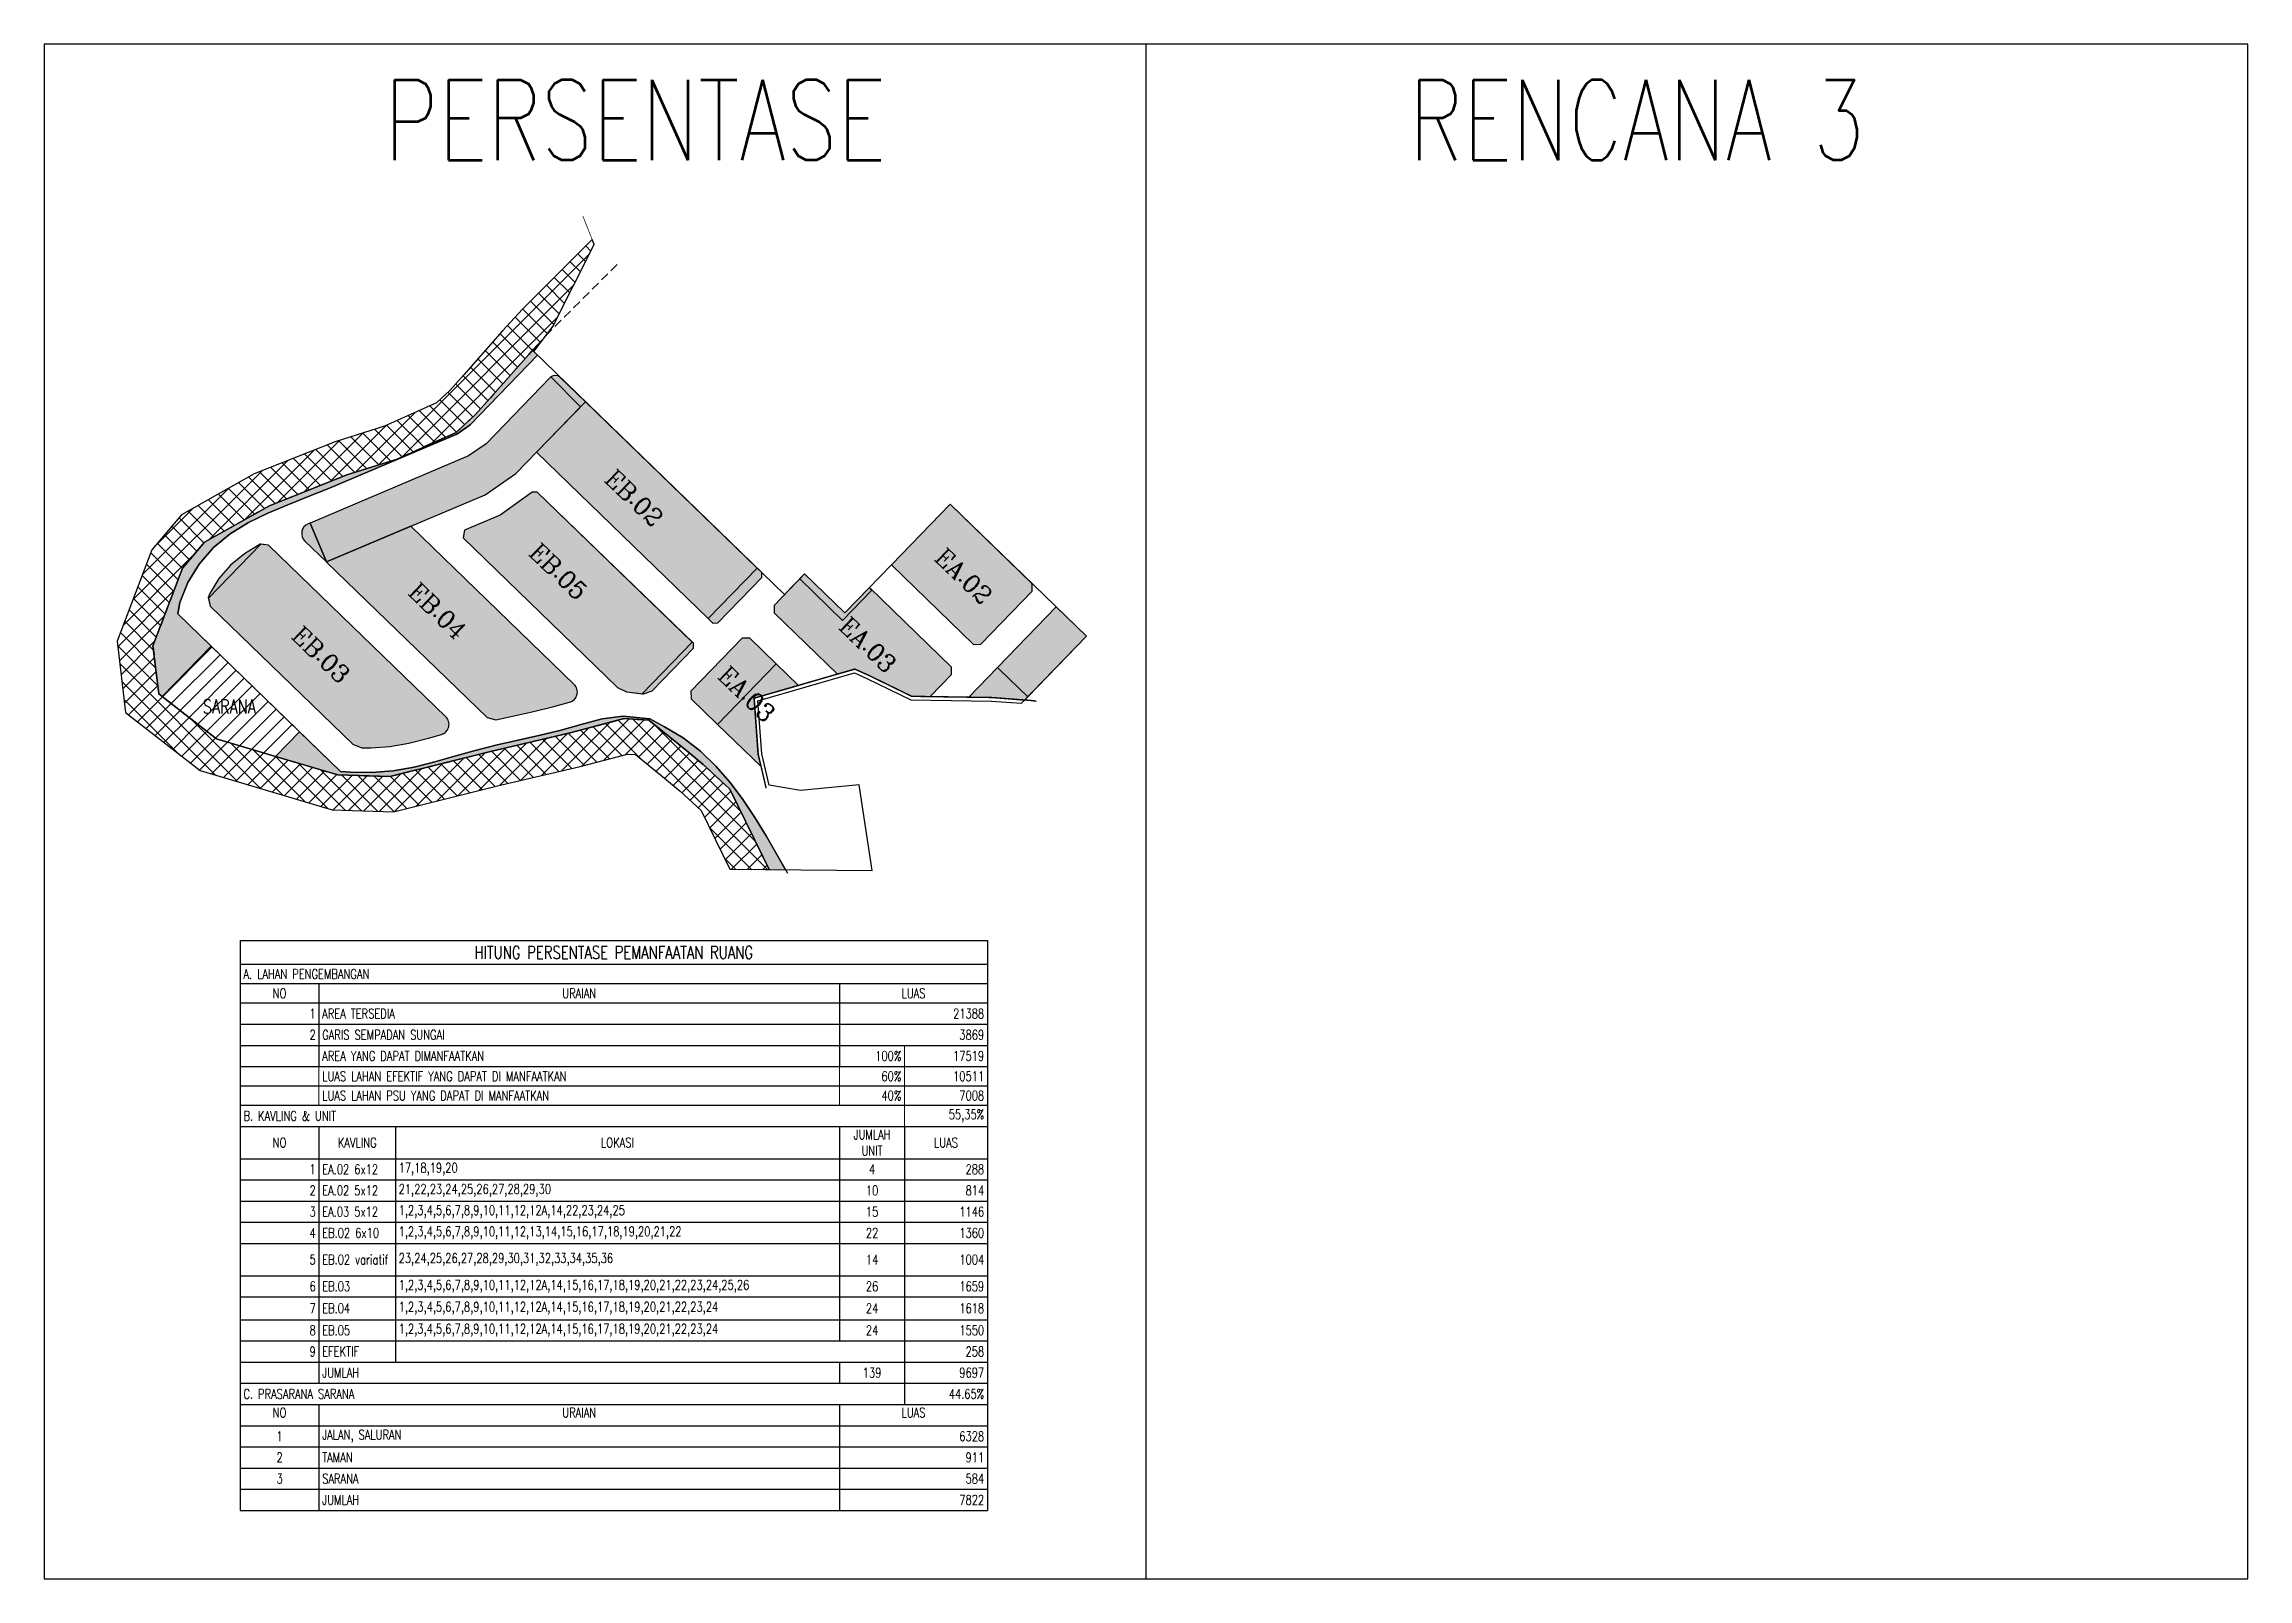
# Model space of a CAD drawing. Header units: metres. Extents: x -1507 to 1965, y -840 to 1491.
# Drawn here: x -1507 to -880, y -840 to -403 of the extents above; entities that cross this region are included whole.
import ezdxf
from ezdxf.enums import TextEntityAlignment as Align

# ---------------------------------------------------------------- set-up
doc = ezdxf.new("R2010")
doc.units = ezdxf.units.M
doc.header["$LTSCALE"] = 10
for name, pattern in [('DASHED', [19.05, 12.7, -6.35]), ('DASHED2', [0.375, 0.25, -0.125]), ('DIVIDE', [1.25, 0.5, -0.25, 0, -0.25, 0, -0.25]), ('HIDDEN', [0.375, 0.25, -0.125])]:
    doc.linetypes.add(name, pattern=pattern)
for name, color, linetype in [('AT-TAG-NOUNIT', 7, 'Continuous'), ('BATAS-AREA TAHAP1', 6, 'DASHED'), ('InnerSoft-TransitionClothoid', 7, 'Continuous'), ('Rincik', 100, 'Continuous'), ('TEXT-NO BLOK-KAVLING', 130, 'Continuous')]:
    doc.layers.add(name, color=color, linetype=linetype)
doc.styles.add('Romanc', font='romanc.shx', dxfattribs={"bigfont": 'bigfont.shx'})
doc.styles.get("Standard").update_dxf_attribs({"font": 'romans.shx', "width": 0.75})

msp = doc.modelspace()

# ---------------------------------------------------------------- texts
at = {"layer": 'AT-TAG-NOUNIT', "color": 5, "width": 0.75}
msp.add_text('SARANA', height=4, dxfattribs=at).set_placement((-1454.589, -591.872), align=Align.MIDDLE_CENTER)
at = {"layer": 'InnerSoft-TransitionClothoid', "color": 5, "width": 0.75}
for s, p in [('PERSENTASE', (-1339.124, -425.035)), ('RENCANA 3', (-1054.12, -425.035))]:
    msp.add_text(s, height=22.7803, dxfattribs=at).set_placement(p, align=Align.MIDDLE_CENTER)
at = {"layer": 'TEXT-NO BLOK-KAVLING', "color": 2, "ltscale": 0.5, "style": 'Romanc'}
for s, p in [('EB.02', (-1339.398, -532.573)), ('EB.05', (-1360.896, -553.488)), ('EA.02', (-1245.636, -554.802)), ('EA.02', (-1245.636, -554.802)), ('EB.04', (-1395.292, -564.732)), ('EB.03', (-1428.483, -577.142)), ('EA.03', (-1272.897, -574.343)), ('EA.03', (-1307.321, -588.343))]:
    msp.add_text(s, height=5, rotation=315.94, dxfattribs=at).set_placement(p, align=Align.MIDDLE_CENTER)

# ---------------------------------------------------------------- blocks, each defined once
blk = doc.blocks.new('*T8')
at = {"layer": 'Defpoints', "color": 8, "linetype": 'ByBlock', "lineweight": 0, "transparency": 16777216}
for p, q in [((189.04, -29.79), (189.04, -52.85)), ((22.41, -35.82), (22.41, -46.83)), ((170.55, -35.82), (170.55, -46.83))]:
    blk.add_line(p, q, dxfattribs=at)
at = {"layer": 'InnerSoft-TransitionClothoid', "color": 0, "linetype": 'ByBlock', "lineweight": -2, "transparency": 16777216}
for p, q in [((0, 0), (212.62, 0)), ((0, 0), (0, -35.82)), ((212.62, 0), (212.62, -17.73)), ((0, -6.73), (212.62, -6.73)), ((0, -12.23), (212.62, -12.23)), ((22.41, -12.23), (22.41, -35.82)), ((170.55, -12.23), (170.55, -17.73)), ((0, -17.73), (170.55, -17.73)), ((0, -23.76), (170.55, -23.76)), ((0, -29.79), (170.55, -29.79)), ((189.04, -29.79), (212.62, -29.79)), ((189.04, -35.82), (212.62, -35.82)), ((0, -52.85), (0, -162.08)), ((22.41, -52.85), (22.41, -125.91)), ((44.17, -52.85), (44.17, -119.88)), ((170.55, -52.85), (170.55, -113.86)), ((189.04, -52.85), (189.04, -131.94)), ((212.62, -52.85), (212.62, -162.08)), ((0, -62.03), (212.62, -62.03)), ((0, -68.06), (212.62, -68.06)), ((0, -74.08), (212.62, -74.08)), ((0, -80.11), (212.62, -80.11)), ((0, -86.14), (212.62, -86.14)), ((0, -95.31), (212.62, -95.31)), ((0, -101.34), (212.62, -101.34)), ((0, -107.83), (212.62, -107.83)), ((0, -113.86), (212.62, -113.86)), ((0, -119.88), (212.62, -119.88)), ((170.55, -119.88), (170.55, -125.91)), ((0, -125.91), (212.62, -125.91)), ((0, -131.94), (212.62, -131.94)), ((22.41, -131.94), (22.41, -162.08)), ((170.55, -131.94), (170.55, -162.08)), ((0, -137.97), (212.62, -137.97)), ((0, -144), (212.62, -144)), ((0, -150.02), (212.62, -150.02)), ((0, -156.05), (212.62, -156.05)), ((0, -162.08), (212.62, -162.08))]:
    blk.add_line(p, q, dxfattribs=at)
at = {"layer": 'InnerSoft-TransitionClothoid', "color": 0, "lineweight": -2, "transparency": 16777216}
for p, q in [((170.55, -17.73), (212.62, -17.73)), ((170.55, -17.73), (170.55, -35.82)), ((212.62, -17.73), (212.62, -52.85)), ((170.55, -23.76), (212.62, -23.76)), ((170.55, -29.79), (189.04, -29.79)), ((0, -35.82), (189.04, -35.82)), ((0, -35.82), (0, -52.85)), ((0, -41.32), (212.62, -41.32)), ((0, -46.83), (212.62, -46.83)), ((0, -52.85), (212.62, -52.85))]:
    blk.add_line(p, q, dxfattribs=at)
at = {"layer": 'InnerSoft-TransitionClothoid', "color": 3, "transparency": 16777216}
for s, insert, char_height, width, attachment_point in [('HITUNG PERSENTASE PEMANFAATAN RUANG', (106.31, -3.36), 3.6692, 210.7808, 5), ('A. LAHAN PENGEMBANGAN', (0.92, -9.48), 2.7519, 210.7808, 4), ('NO', (11.2, -14.98), 2.752, 20.5742, 5), ('URAIAN', (96.48, -14.98), 2.752, 146.3088, 5), ('LUAS', (191.58, -14.98), 2.752, 40.2286, 5), ('1', (21.49, -20.75), 2.75, 20.5742, 6), ('AREA TERSEDIA', (23.33, -20.75), 2.7519, 146.3088, 4), ('2', (21.49, -26.78), 2.75, 20.5742, 6), ('GARIS SEMPADAN SUNGAI', (23.33, -26.78), 2.7519, 146.3088, 4), ('AREA YANG DAPAT DIMANFAATKAN', (23.33, -32.8), 2.7519, 146.3088, 4), ('LUAS LAHAN EFEKTIF YANG DAPAT DI MANFAATKAN', (23.33, -38.57), 2.7519, 146.3088, 4), ('100%', (188.12, -32.8), 2.752, 16.6511, 6), ('LUAS LAHAN PSU YANG DAPAT DI MANFAATKAN', (23.33, -44.07), 2.7519, 146.3088, 4), ('B. KAVLING & UNIT', (0.92, -49.84), 2.7519, 187.2033, 4), ('NO', (11.2, -57.44), 2.752, 20.5742, 5), ('KAVLING', (33.29, -57.44), 2.752, 19.9247, 5), ('LOKASI', (107.36, -57.44), 2.752, 124.5495, 5), ('JUMLAH UNIT', (179.8, -57.44), 2.7519, 16.6511, 5), ('LUAS', (200.83, -57.44), 2.752, 21.7429, 5), ('1', (21.49, -65.04), 2.75, 20.5742, 6), ('EA.02 6x12', (23.33, -65.04), 2.752, 19.9247, 4), ('17,18,19,20', (45.09, -65.04), 2.7519, 124.5495, 4), ('4', (179.8, -65.04), 2.75, 16.6511, 5), ('2', (21.49, -71.07), 2.75, 20.5742, 6), ('EA.02 5x12', (23.33, -71.07), 2.752, 19.9247, 4), ('21,22,23,24,25,26,27,28,29,30', (45.09, -71.07), 2.7519, 124.5495, 4), ('10', (179.8, -71.07), 2.752, 16.6511, 5), ('3', (21.49, -77.1), 2.75, 20.5742, 6), ('EA.03 5x12', (23.33, -77.1), 2.752, 19.9247, 4), ('1,2,3,4,5,6,7,8,9,10,11,12,12A,14,22,23,24,25', (45.09, -77.1), 2.7519, 124.5495, 4), ('1,2,3,4,5,6,7,8,9,10,11,12,13,14,15,16,17,18,19,20,21,22', (45.09, -83.13), 2.7519, 124.5495, 4), ('15', (179.8, -77.1), 2.752, 16.6511, 5), ('4', (21.49, -83.13), 2.75, 20.5742, 6), ('EB.02 6x10', (23.33, -83.13), 2.752, 19.9247, 4), ('22', (179.8, -83.13), 2.752, 16.6511, 5), ('5', (21.49, -90.73), 2.75, 20.5742, 6), ('EB.02 variatif', (23.33, -90.73), 2.7519, 19.9247, 4), ('23,24,25,26,27,28,29,30,31,32,33,34,35,36', (45.09, -90.73), 2.7519, 124.5495, 4), ('14', (179.8, -90.73), 2.752, 16.6511, 5), ('6', (21.49, -98.33), 2.75, 20.5742, 6), ('EB.03', (23.33, -98.33), 2.752, 19.9247, 4), ('1,2,3,4,5,6,7,8,9,10,11,12,12A,14,15,16,17,18,19,20,21,22,23,24,25,26', (45.09, -98.33), 2.7519, 124.5495, 4), ('26', (179.8, -98.33), 2.752, 16.6511, 5), ('7', (21.49, -104.58), 2.75, 20.5742, 6), ('EB.04', (23.33, -104.58), 2.752, 19.9247, 4), ('1,2,3,4,5,6,7,8,9,10,11,12,12A,14,15,16,17,18,19,20,21,22,23,24', (45.09, -104.58), 2.7519, 124.5495, 4), ('24', (179.8, -104.58), 2.752, 16.6511, 5), ('8', (21.49, -110.84), 2.75, 20.5742, 6), ('EB.05', (23.33, -110.84), 2.752, 19.9247, 4), ('1,2,3,4,5,6,7,8,9,10,11,12,12A,14,15,16,17,18,19,20,21,22,23,24', (45.09, -110.84), 2.7519, 124.5495, 4), ('24', (179.8, -110.84), 2.752, 16.6511, 5), ('9', (21.49, -116.87), 2.75, 20.5742, 6), ('EFEKTIF', (23.33, -116.87), 2.752, 19.9247, 4), ('258', (211.7, -116.87), 2.752, 21.7429, 6), ('JUMLAH', (23.33, -122.9), 2.752, 146.3088, 4), ('9697', (211.7, -122.9), 2.752, 21.7429, 6), ('C. PRASARANA SARANA', (0.92, -128.93), 2.7519, 187.2033, 4), ('NO', (11.2, -132.86), 2.752, 20.5742, 2), ('URAIAN', (96.48, -132.86), 2.752, 146.3088, 2), ('LUAS', (191.58, -132.86), 2.752, 40.2286, 2), ('1', (11.2, -140.98), 2.75, 20.5742, 5), ('JALAN, SALURAN', (23.33, -140.98), 2.7519, 146.3088, 4), ('2', (11.2, -147.01), 2.75, 20.5742, 5), ('TAMAN', (23.33, -147.01), 2.752, 146.3088, 4), ('911', (211.7, -147.01), 2.752, 40.2286, 6), ('3', (11.2, -153.04), 2.75, 20.5742, 5), ('SARANA', (23.33, -153.04), 2.752, 146.3088, 4), ('JUMLAH', (23.33, -159.07), 2.752, 146.3088, 4)]:
    blk.add_mtext(s, dxfattribs=dict(at, insert=insert, char_height=char_height, width=width, attachment_point=attachment_point))
at = {"layer": 'InnerSoft-TransitionClothoid', "color": 0, "transparency": 16777216, "char_height": 2.752}
for s, insert, width, attachment_point in [('21388', (211.7, -20.75), 40.2286, 6), ('3869', (211.7, -26.78), 40.2286, 6), ('60%', (188.12, -38.57), 16.6511, 6), ('17519', (211.7, -32.8), 21.7429, 6), ('10511', (211.7, -38.57), 21.7429, 6), ('40%', (188.12, -44.07), 16.6511, 6), ('7008', (211.7, -44.07), 21.7429, 6), ('55,35%', (211.7, -49.84), 21.7429, 6), ('288', (211.7, -65.04), 21.7429, 6), ('814', (211.7, -71.07), 21.7429, 6), ('1146', (211.7, -77.1), 21.7429, 6), ('1360', (211.7, -83.13), 21.7429, 6), ('1004', (211.7, -90.73), 21.7429, 6), ('1659', (211.7, -98.33), 21.7429, 6), ('1618', (211.7, -104.58), 21.7429, 6), ('1550', (211.7, -110.84), 21.7429, 6), ('139', (179.8, -122.9), 16.6511, 5), ('44.65%', (211.7, -128.93), 21.7429, 6), ('6328', (211.7, -140.98), 40.2286, 6), ('584', (211.7, -153.04), 40.2286, 6), ('7822', (211.7, -159.07), 40.2286, 6)]:
    blk.add_mtext(s, dxfattribs=dict(at, insert=insert, width=width, attachment_point=attachment_point))

# ---------------------------------------------------------------- hatches: boundary and pattern name
at = {"layer": 'InnerSoft-TransitionClothoid'}
h = msp.add_hatch(dxfattribs=at)
h.set_pattern_fill('ANSI37', color=256)
h.paths.add_polyline_path([(-1377.545, -614.281), (-1354.791, -608.96), (-1341.3, -605.405), (-1338.999, -605.541), (-1330.782, -612.229), (-1326.349, -615.924), (-1320.338, -621.486), (-1312.155, -638.177), (-1300.967, -638.282), (-1312.179, -615.411), (-1319.748, -608.409), (-1324.424, -604.51), (-1335.19, -595.747), (-1342.306, -595.329), (-1357.204, -599.254), (-1379.896, -604.561), (-1408.945, -611.825), (-1423.698, -611.326), (-1441.416, -606.067), (-1458.238, -601.074), (-1473.672, -589.068), (-1474.682, -588.282), (-1476.323, -574.583), (-1467.878, -552.495), (-1461.701, -545.161), (-1443.187, -534.788), (-1421.112, -526.001), (-1406.877, -521.498), (-1390.09, -513.932), (-1384.757, -509.02), (-1380.397, -504.197), (-1369.379, -491.733), (-1368.05, -490.27), (-1364.443, -486.302), (-1362.55, -483.804), (-1350.774, -460.489), (-1351.341, -459.062), (-1371.145, -478.808), (-1376.826, -485.059), (-1387.853, -497.532), (-1391.868, -501.974), (-1395.674, -505.48), (-1410.452, -512.14), (-1424.473, -516.576), (-1447.498, -525.741), (-1468.177, -537.326), (-1476.615, -547.345), (-1486.545, -573.32), (-1484.114, -593.614), (-1462.89, -610.124), (-1425.316, -621.277), (-1407.88, -621.866)])
h = msp.add_hatch(dxfattribs=at)
h.set_pattern_fill('GRASS', color=3, scale=0.06)
h.paths.add_polyline_path([(-1301.827, -628.636), (-1305.027, -623.421), (-1308.435, -618.347), (-1312.12, -613.46), (-1316.149, -608.818), (-1320.569, -604.536), (-1325.418, -600.758), (-1330.737, -597.625), (-1334.911, -595.379), (-1342.484, -594.605), (-1348.502, -595.395), (-1354.52, -597.011), (-1360.516, -598.679), (-1366.484, -600.126), (-1372.428, -601.462), (-1378.355, -602.808), (-1384.269, -604.286), (-1390.178, -605.948), (-1396.096, -607.627), (-1402.038, -609.109), (-1408.019, -610.185), (-1414.052, -610.673), (-1420.134, -610.588), (-1422.955, -610.324), (-1434.615, -599.039), (-1441.416, -606.067), (-1423.698, -611.326), (-1408.945, -611.825), (-1379.896, -604.561), (-1357.204, -599.254), (-1342.306, -595.329), (-1335.19, -595.747), (-1324.424, -604.51), (-1319.748, -608.409), (-1312.179, -615.411), (-1300.967, -638.282), (-1296.319, -638.325), (-1298.766, -633.944)])
h.paths.add_polyline_path([(-1459.766, -574.699), (-1469.269, -565.501), (-1468.646, -562.303), (-1466.421, -556.589), (-1463.199, -551.345), (-1459.125, -546.69), (-1454.382, -542.724), (-1449.153, -539.523), (-1443.626, -536.901), (-1437.988, -534.513), (-1432.321, -532.209), (-1426.595, -529.962), (-1389.896, -514.443), (-1386.057, -511.764), (-1366.894, -491.963), (-1367.954, -490.937), (-1367.922, -490.894, -0.0943922), (-1368.05, -490.27), (-1369.379, -491.733), (-1380.397, -504.197), (-1384.757, -509.02), (-1390.09, -513.932), (-1406.877, -521.498), (-1421.112, -526.001), (-1443.187, -534.788), (-1461.701, -545.161), (-1467.878, -552.495), (-1476.323, -574.583), (-1474.682, -588.282), (-1473.672, -589.068)])
h.paths.add_polyline_path([(-1431.623, -539.688), (-1432.18, -539.924, 0.5374021), (-1433.098, -544.843), (-1426.987, -550.757), (-1426.949, -550.741)], flags=17)
h.paths.add_polyline_path([(-1322.536, -575.305), (-1322.559, -573.891), (-1322.918, -573.544), (-1337.14, -588.238), (-1336.772, -588.286), (-1334.241, -587.4)])
h.paths.add_polyline_path([(-1303.063, -555.185), (-1303.086, -553.771), (-1304.405, -552.495), (-1318.314, -566.867), (-1316.995, -568.143), (-1315.581, -568.12)])
h.paths.add_polyline_path([(-1445.626, -545.709), (-1445.816, -545.688), (-1450.288, -548.425), (-1454.216, -551.71), (-1457.543, -555.512), (-1460.127, -559.716), (-1460.572, -560.86), (-1460.52, -561.099)], flags=17)
edge = h.paths.add_edge_path()
edge.add_arc((-1361.845, -499.688), 2, 45.937264, 129.603896)
edge.add_line((-1363.12, -498.147), (-1354.662, -506.645))
edge.add_line((-1354.662, -506.645), (-1353.268, -505.205))
edge.add_line((-1353.268, -505.205), (-1360.454, -498.25))
h = msp.add_hatch(color=6, dxfattribs=at)
h.dxf.hatch_style = 1
edge = h.paths.add_edge_path()
edge.add_line((-1354.662, -506.645), (-1363.12, -498.147))
edge.add_arc((-1361.845, -499.688), 2, 129.603896, 135.937264)
edge.add_line((-1363.282, -498.297), (-1381.497, -517.117))
edge.add_line((-1381.497, -517.117), (-1386.492, -520.604))
edge.add_line((-1386.492, -520.604), (-1431.623, -539.688))
edge.add_line((-1431.623, -539.688), (-1426.949, -550.741))
edge.add_line((-1426.949, -550.741), (-1381.818, -531.656))
edge.add_line((-1381.818, -531.656), (-1373.03, -525.624))
edge.add_line((-1373.03, -525.624), (-1354.662, -506.645))
h = msp.add_hatch(color=6, dxfattribs=at)
h.dxf.hatch_style = 1
h.paths.add_polyline_path([(-1353.268, -505.205), (-1367.177, -519.576), (-1318.314, -566.867), (-1304.405, -552.495)])
h = msp.add_hatch(color=6, dxfattribs=at)
h.dxf.hatch_style = 1
h.paths.add_polyline_path([(-1366.992, -530.889), (-1368.406, -530.912), (-1377.492, -537.427), (-1387.658, -541.726), (-1388.063, -543.895), (-1344.111, -586.432), (-1341.546, -587.668), (-1337.14, -588.238), (-1322.918, -573.544)], flags=17)
h = msp.add_hatch(color=6, dxfattribs=at)
h.dxf.hatch_style = 1
h.paths.add_polyline_path([(-1226.118, -559.08), (-1226.153, -556.959), (-1249.506, -534.357), (-1266.197, -551.603), (-1242.843, -574.205), (-1240.722, -574.17)])
h = msp.add_hatch(color=6, dxfattribs=at)
h.dxf.hatch_style = 1
edge = h.paths.add_edge_path()
edge.add_line((-1402.971, -540.601), (-1426.949, -550.741))
edge.add_line((-1426.949, -550.741), (-1426.911, -550.83))
edge.add_line((-1426.911, -550.83), (-1381.268, -595.004))
edge.add_line((-1381.268, -595.004), (-1378.728, -595.715))
edge.add_line((-1378.728, -595.715), (-1373.971, -594.634))
edge.add_line((-1373.971, -594.634), (-1368.076, -593.309))
edge.add_line((-1368.076, -593.309), (-1362.28, -591.904))
edge.add_line((-1362.28, -591.904), (-1357.757, -590.646))
edge.add_arc((-1358.561, -587.755), 3, 285.55091, 405.937264)
edge.add_line((-1356.475, -585.6), (-1402.971, -540.601))
h = msp.add_hatch(color=6, dxfattribs=at)
h.dxf.hatch_style = 1
h.paths.add_polyline_path([(-1443.459, -545.948), (-1445.626, -545.709), (-1460.52, -561.099), (-1460.039, -563.301), (-1419.465, -602.569), (-1416.888, -603.633), (-1414.286, -603.669), (-1408.923, -603.235), (-1403.506, -602.261), (-1397.898, -600.862), (-1394.262, -599.831, 0.5779691), (-1392.994, -594.789)])
h = msp.add_hatch(color=6, dxfattribs=at)
h.dxf.hatch_style = 1
h.paths.add_polyline_path([(-1272.456, -558.07), (-1279.411, -565.256), (-1290.908, -554.129), (-1299.601, -563.111), (-1299.566, -565.232), (-1281.559, -582.66), (-1276.624, -581.234), (-1272.76, -582.962), (-1260.427, -588.984), (-1255.134, -589.061), (-1249.068, -582.793), (-1249.102, -580.672)])
h.paths.add_polyline_path([(-1298.976, -579.72), (-1306.521, -572.418), (-1308.642, -572.452), (-1323.246, -587.543), (-1323.211, -589.664), (-1315.666, -596.966)])
h = msp.add_hatch(color=6, dxfattribs=at)
h.dxf.hatch_style = 1
h.paths.add_polyline_path([(-1210.703, -571.911), (-1219.326, -563.566), (-1236.017, -580.812), (-1235.298, -581.507), (-1227.394, -589.157)])
h = msp.add_hatch(dxfattribs=at)
h.set_pattern_fill('ANSI31', color=256)
h.paths.add_polyline_path([(-1459.766, -574.699), (-1473.672, -589.068), (-1458.238, -601.074), (-1441.416, -606.067), (-1434.615, -599.039)])
h = msp.add_hatch(color=2, dxfattribs=at)
h.dxf.hatch_style = 1
h.paths.add_polyline_path([(-1305.243, -589.505), (-1292.631, -585.86), (-1298.976, -579.72), (-1315.666, -596.966), (-1303.28, -608.954), (-1304.081, -605.496)])
h.paths.add_polyline_path([(-1235.298, -581.507), (-1236.017, -580.812), (-1244.157, -589.222), (-1237.664, -589.318), (-1228.242, -590.033), (-1227.394, -589.157)])

# ---------------------------------------------------------------- linework, layer by layer
at = {"layer": 'BATAS-AREA TAHAP1', "linetype": 'DIVIDE', "ltscale": 0.2, "const_width": 0.2, "flags": 128}
msp.add_lwpolyline([(-1353.997, -452.373), (-1350.774, -460.489), (-1362.55, -483.804), (-1367.954, -490.937), (-1296.592, -560.002), (-1290.908, -554.129), (-1279.411, -565.256), (-1266.197, -551.603), (-1249.506, -534.357), (-1210.703, -571.911), (-1229.146, -590.967)], dxfattribs=at)
at = {"layer": 'InnerSoft-TransitionClothoid', "color": 4}
for p, q in [((-1469.269, -565.501), (-1422.955, -610.324)), ((-1473.672, -589.068), (-1459.766, -574.699)), ((-1441.416, -606.067), (-1434.615, -599.039))]:
    msp.add_line(p, q, dxfattribs=at)
at = {"layer": 'InnerSoft-TransitionClothoid', "color": 5}
for points in [[(-1507.307, -840.037), (-880.207, -840.037), (-880.207, -403.452), (-1507.307, -403.452)], [(-1290.908, -554.129), (-1296.592, -560.002), (-1367.954, -490.937), (-1362.55, -483.804), (-1350.774, -460.489), (-1351.341, -459.062), (-1371.145, -478.808), (-1376.826, -485.059), (-1387.853, -497.532), (-1391.868, -501.974), (-1395.674, -505.48), (-1410.452, -512.14), (-1424.473, -516.576), (-1447.498, -525.741), (-1468.177, -537.326), (-1476.615, -547.345), (-1486.545, -573.32), (-1484.114, -593.614), (-1462.89, -610.124), (-1425.316, -621.277), (-1407.88, -621.866), (-1377.545, -614.281), (-1354.791, -608.96), (-1341.3, -605.405), (-1338.999, -605.541), (-1330.782, -612.229), (-1326.349, -615.924), (-1320.338, -621.486), (-1312.155, -638.177), (-1271.718, -638.555), (-1275.379, -614.19), (-1292.09, -615.78), (-1301.025, -614.256), (-1303.089, -605.346), (-1304.187, -590.241), (-1276.698, -582.296), (-1273.183, -583.868), (-1260.665, -589.98), (-1237.709, -590.317), (-1229.146, -590.967), (-1210.703, -571.911), (-1249.506, -534.357), (-1266.197, -551.603), (-1279.411, -565.256)], [(-1353.268, -505.205), (-1367.177, -519.576), (-1318.314, -566.867), (-1304.405, -552.495)], [(-1366.992, -530.889), (-1368.406, -530.912), (-1377.492, -537.427), (-1387.658, -541.726), (-1388.063, -543.895), (-1344.111, -586.432), (-1341.546, -587.668), (-1337.14, -588.238), (-1322.918, -573.544)], [(-1226.118, -559.08), (-1226.153, -556.959), (-1249.506, -534.357), (-1266.197, -551.603), (-1242.843, -574.205), (-1240.722, -574.17)], [(-1272.456, -558.07), (-1279.411, -565.256), (-1290.908, -554.129), (-1299.601, -563.111), (-1299.566, -565.232), (-1281.559, -582.66), (-1276.624, -581.234), (-1272.76, -582.962), (-1260.427, -588.984), (-1255.134, -589.061), (-1249.068, -582.793), (-1249.102, -580.672)], [(-1210.703, -571.911), (-1219.326, -563.566), (-1236.017, -580.812), (-1235.298, -581.507), (-1227.394, -589.157)], [(-1459.766, -574.699), (-1473.672, -589.068), (-1458.238, -601.074), (-1441.416, -606.067), (-1434.615, -599.039)], [(-1298.976, -579.72), (-1306.521, -572.418), (-1308.642, -572.452), (-1323.246, -587.543), (-1323.211, -589.664), (-1315.666, -596.966)], [(-1305.243, -589.505), (-1292.631, -585.86), (-1298.976, -579.72), (-1315.666, -596.966), (-1303.28, -608.954), (-1304.081, -605.496)]]:
    msp.add_lwpolyline(points, close=True, dxfattribs=at)
msp.add_lwpolyline([(-1193.757, -403.452), (-1193.757, -840.037)], dxfattribs=at)
at = {"layer": 'InnerSoft-TransitionClothoid', "color": 4}
msp.add_lwpolyline([(-1377.545, -614.281), (-1354.791, -608.96), (-1341.3, -605.405), (-1338.999, -605.541), (-1330.782, -612.229), (-1326.349, -615.924), (-1320.338, -621.486), (-1312.155, -638.177), (-1300.967, -638.282), (-1312.179, -615.411), (-1319.748, -608.409), (-1324.424, -604.51), (-1335.19, -595.747), (-1342.306, -595.329), (-1357.204, -599.254), (-1379.896, -604.561), (-1408.945, -611.825), (-1423.698, -611.326), (-1441.416, -606.067), (-1458.238, -601.074), (-1473.672, -589.068), (-1474.682, -588.282), (-1476.323, -574.583), (-1467.878, -552.495), (-1461.701, -545.161), (-1443.187, -534.788), (-1421.112, -526.001), (-1406.877, -521.498), (-1390.09, -513.932), (-1384.757, -509.02), (-1380.397, -504.197), (-1369.379, -491.733), (-1368.05, -490.27), (-1364.443, -486.302), (-1362.55, -483.804), (-1350.774, -460.489), (-1351.341, -459.062), (-1371.145, -478.808), (-1376.826, -485.059), (-1387.853, -497.532), (-1391.868, -501.974), (-1395.674, -505.48), (-1410.452, -512.14), (-1424.473, -516.576), (-1447.498, -525.741), (-1468.177, -537.326), (-1476.615, -547.345), (-1486.545, -573.32), (-1484.114, -593.614), (-1462.89, -610.124), (-1425.316, -621.277), (-1407.88, -621.866)], close=True, dxfattribs=at)
at = {"layer": 'InnerSoft-TransitionClothoid', "color": 4, "linetype": 'DASHED2'}
msp.add_lwpolyline([(-1344.28, -466.143), (-1363.91, -485.716), (-1369.379, -491.733), (-1380.397, -504.197), (-1384.757, -509.02), (-1390.09, -513.932), (-1406.877, -521.498), (-1421.112, -526.001), (-1443.187, -534.788), (-1461.701, -545.161), (-1467.878, -552.495), (-1476.323, -574.583), (-1474.682, -588.282), (-1458.238, -601.074), (-1423.698, -611.326), (-1408.945, -611.825), (-1379.896, -604.561), (-1357.204, -599.254), (-1342.306, -595.329), (-1335.19, -595.747), (-1324.424, -604.51), (-1319.748, -608.409), (-1312.179, -615.411), (-1300.967, -638.282)], dxfattribs=at)
at = {"layer": 'InnerSoft-TransitionClothoid', "color": 3}
for points in [[(-1459.766, -574.699), (-1469.269, -565.501), (-1468.646, -562.303), (-1466.421, -556.589), (-1463.199, -551.345), (-1459.125, -546.69), (-1454.382, -542.724), (-1449.153, -539.523), (-1443.626, -536.901), (-1437.988, -534.513), (-1432.321, -532.209), (-1426.595, -529.962), (-1389.896, -514.443), (-1386.057, -511.764), (-1366.894, -491.963), (-1367.954, -490.937), (-1367.922, -490.894, -0.0943922), (-1368.05, -490.27), (-1369.379, -491.733), (-1380.397, -504.197), (-1384.757, -509.02), (-1390.09, -513.932), (-1406.877, -521.498), (-1421.112, -526.001), (-1443.187, -534.788), (-1461.701, -545.161), (-1467.878, -552.495), (-1476.323, -574.583), (-1474.682, -588.282), (-1473.672, -589.068), (-1459.766, -574.699)], [(-1360.454, -498.25, 0.382196), (-1363.12, -498.147), (-1354.662, -506.645), (-1353.268, -505.205)], [(-1431.623, -539.688), (-1432.18, -539.924, 0.5374021), (-1433.098, -544.843), (-1426.987, -550.757), (-1426.949, -550.741), (-1431.623, -539.688)]]:
    msp.add_lwpolyline(points, format="xyb", close=True, dxfattribs=at)
at = {"layer": 'InnerSoft-TransitionClothoid', "color": 6}
for points in [[(-1367.859, -491.029), (-1366.894, -491.963), (-1386.057, -511.764), (-1389.896, -514.443), (-1426.595, -529.962), (-1432.321, -532.209), (-1437.988, -534.513), (-1443.626, -536.901), (-1449.153, -539.523), (-1454.382, -542.724), (-1459.125, -546.69), (-1463.199, -551.345), (-1466.421, -556.589), (-1468.646, -562.303), (-1469.269, -565.501)], [(-1422.955, -610.324), (-1420.134, -610.588), (-1414.052, -610.673), (-1408.019, -610.185), (-1402.038, -609.109), (-1396.096, -607.627), (-1390.178, -605.948), (-1384.269, -604.286), (-1378.355, -602.808), (-1372.428, -601.462), (-1366.484, -600.126), (-1360.516, -598.679), (-1354.52, -597.011), (-1348.502, -595.395), (-1342.484, -594.605), (-1334.911, -595.379), (-1330.737, -597.625), (-1325.418, -600.758), (-1320.569, -604.536), (-1316.149, -608.818), (-1312.12, -613.46), (-1308.435, -618.347), (-1305.027, -623.421), (-1301.827, -628.636), (-1298.766, -633.944), (-1295.774, -639.3)]]:
    msp.add_lwpolyline(points, dxfattribs=at)
at = {"layer": 'InnerSoft-TransitionClothoid', "color": 5}
for points in [[(-1354.662, -506.645), (-1363.12, -498.147, 0.0276416), (-1363.282, -498.297), (-1381.497, -517.117), (-1386.492, -520.604), (-1431.623, -539.688), (-1426.949, -550.741), (-1381.818, -531.656), (-1373.03, -525.624)], [(-1431.623, -539.688), (-1432.18, -539.924, 0.5374021), (-1433.098, -544.843), (-1426.987, -550.757), (-1426.949, -550.741)], [(-1402.971, -540.601), (-1426.949, -550.741), (-1426.911, -550.83), (-1381.268, -595.004), (-1378.728, -595.715), (-1373.971, -594.634), (-1368.076, -593.309), (-1362.28, -591.904), (-1357.757, -590.646, 0.5796002), (-1356.475, -585.6)], [(-1443.459, -545.948), (-1445.626, -545.709), (-1460.52, -561.099), (-1460.039, -563.301), (-1419.465, -602.569), (-1416.888, -603.633), (-1414.286, -603.669), (-1408.923, -603.235), (-1403.506, -602.261), (-1397.898, -600.862), (-1394.262, -599.831, 0.5779691), (-1392.994, -594.789)]]:
    msp.add_lwpolyline(points, format="xyb", close=True, dxfattribs=at)
at = {"layer": 'InnerSoft-TransitionClothoid', "color": 6}
msp.add_lwpolyline([(-1368.406, -530.912), (-1377.492, -537.427), (-1387.658, -541.726), (-1388.063, -543.895), (-1344.111, -586.432), (-1341.546, -587.668), (-1336.772, -588.286), (-1334.241, -587.4), (-1322.536, -575.305), (-1322.559, -573.891), (-1366.992, -530.889)], close=True, dxfattribs=at)
msp.add_lwpolyline([(-1460.039, -563.301), (-1419.465, -602.569), (-1416.888, -603.633), (-1414.286, -603.669), (-1408.923, -603.235), (-1403.506, -602.261), (-1397.898, -600.862), (-1394.262, -599.831, 0.5779691), (-1392.994, -594.789), (-1443.459, -545.948), (-1445.816, -545.688), (-1450.288, -548.425), (-1454.216, -551.71), (-1457.543, -555.512), (-1460.127, -559.716), (-1460.572, -560.86)], format="xyb", close=True, dxfattribs=at)
at = {"layer": 'InnerSoft-TransitionClothoid', "color": 3}
for points in [[(-1445.626, -545.709), (-1445.816, -545.688), (-1450.288, -548.425), (-1454.216, -551.71), (-1457.543, -555.512), (-1460.127, -559.716), (-1460.572, -560.86), (-1460.52, -561.099), (-1445.626, -545.709)], [(-1303.063, -555.185), (-1303.086, -553.771), (-1304.405, -552.495), (-1318.314, -566.867), (-1316.995, -568.143), (-1315.581, -568.12), (-1303.063, -555.185)], [(-1322.536, -575.305), (-1322.559, -573.891), (-1322.918, -573.544), (-1337.14, -588.238), (-1336.772, -588.286), (-1334.241, -587.4), (-1322.536, -575.305)], [(-1301.827, -628.636), (-1305.027, -623.421), (-1308.435, -618.347), (-1312.12, -613.46), (-1316.149, -608.818), (-1320.569, -604.536), (-1325.418, -600.758), (-1330.737, -597.625), (-1334.911, -595.379), (-1342.484, -594.605), (-1348.502, -595.395), (-1354.52, -597.011), (-1360.516, -598.679), (-1366.484, -600.126), (-1372.428, -601.462), (-1378.355, -602.808), (-1384.269, -604.286), (-1390.178, -605.948), (-1396.096, -607.627), (-1402.038, -609.109), (-1408.019, -610.185), (-1414.052, -610.673), (-1420.134, -610.588), (-1422.955, -610.324), (-1434.615, -599.039), (-1441.416, -606.067), (-1423.698, -611.326), (-1408.945, -611.825), (-1379.896, -604.561), (-1357.204, -599.254), (-1342.306, -595.329), (-1335.19, -595.747), (-1324.424, -604.51), (-1319.748, -608.409), (-1312.179, -615.411), (-1300.967, -638.282), (-1296.319, -638.325), (-1298.766, -633.944), (-1301.827, -628.636)]]:
    msp.add_lwpolyline(points, close=True, dxfattribs=at)
at = {"layer": 'InnerSoft-TransitionClothoid', "color": 2}
for points in [[(-1290.908, -554.129), (-1292.299, -555.566), (-1280.083, -567.388), (-1271.738, -558.766), (-1272.456, -558.07), (-1279.411, -565.256)], [(-1235.298, -581.507), (-1236.017, -580.812), (-1244.157, -589.222), (-1237.664, -589.318), (-1228.242, -590.033), (-1227.394, -589.157)]]:
    msp.add_lwpolyline(points, close=True, dxfattribs=at)
at = {"layer": 'InnerSoft-TransitionClothoid', "color": 4}
msp.add_lwpolyline([(-1315.666, -596.966), (-1298.976, -579.72)], dxfattribs=at)
at = {"layer": 'Rincik', "color": 1, "linetype": 'HIDDEN', "const_width": 0.4}
msp.add_lwpolyline([(-1301.849, -615.129), (-1304.081, -605.496), (-1305.243, -589.505), (-1276.624, -581.234), (-1272.76, -582.962), (-1260.427, -588.984), (-1237.664, -589.318), (-1226.459, -590.169), (-1224.962, -590.383)], dxfattribs=at)

# ---------------------------------------------------------------- block references
msp.add_blockref('*T8', (-1451.502, -658.48))

msp.set_redraw_order([(e.dxf.handle, doc.entitydb.next_handle()) for e in msp.query("TEXT MTEXT ATTDEF DIMENSION ARC_DIMENSION")])  # texts and dimensions are drawn at this point

doc.saveas('drawing.dxf')
